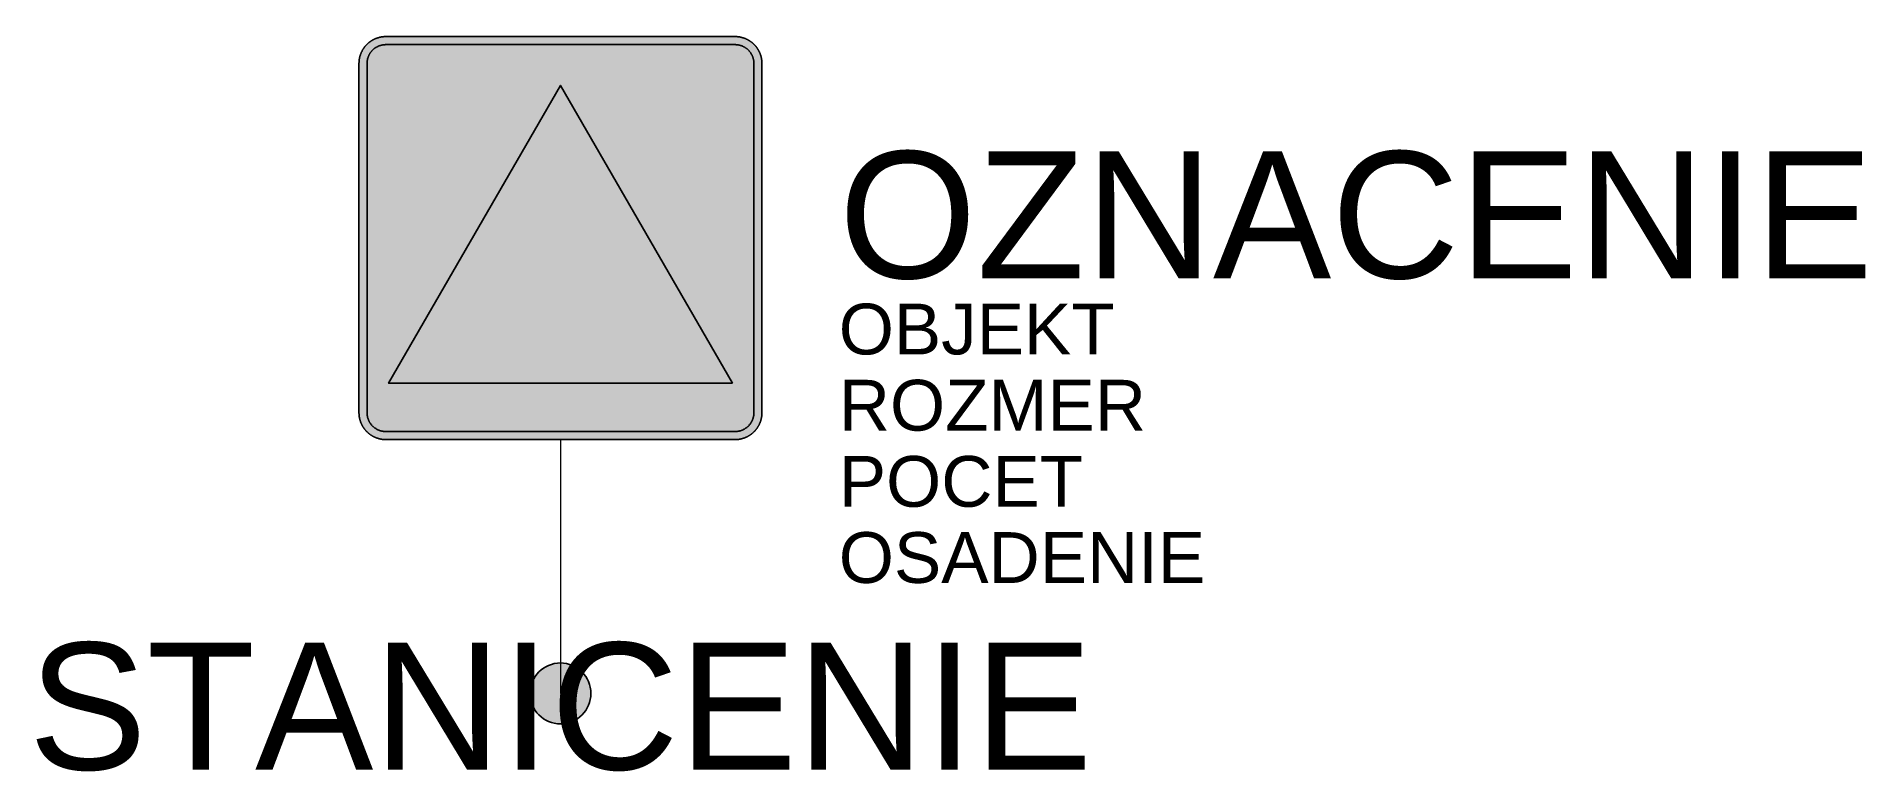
# Model space of a CAD drawing. Header units: metres. Extents: x -10.3 to 25.7, y -1.5 to 12.9.
import ezdxf
from ezdxf.enums import TextEntityAlignment as Align

# ---------------------------------------------------------------- set-up
doc = ezdxf.new("R2010")
doc.units = ezdxf.units.M
doc.layers.get('Defpoints').update_dxf_attribs({"color": 140, "lineweight": 5})
doc.styles.get("Standard").update_dxf_attribs({"font": 'arial.ttf'})

msp = doc.modelspace()

# ---------------------------------------------------------------- hatches: boundary and pattern name
at = {"true_color": 0xf1efea}
for points in [[(3.44, 5), (3.446, 5), (3.453, 5), (3.459, 5), (3.466, 5.001), (3.472, 5.001), (3.479, 5.001), (3.485, 5.002), (3.492, 5.003), (3.498, 5.003), (3.505, 5.004), (3.511, 5.005), (3.518, 5.006), (3.524, 5.007), (3.531, 5.008), (3.537, 5.009), (3.543, 5.01), (3.55, 5.012), (3.556, 5.013), (3.562, 5.014), (3.569, 5.016), (3.575, 5.018), (3.581, 5.019), (3.587, 5.021), (3.593, 5.023), (3.6, 5.025), (3.606, 5.027), (3.612, 5.029), (3.618, 5.031), (3.624, 5.033), (3.63, 5.035), (3.636, 5.038), (3.642, 5.04), (3.648, 5.043), (3.654, 5.045), (3.66, 5.048), (3.666, 5.051), (3.672, 5.053), (3.677, 5.056), (3.683, 5.059), (3.689, 5.062), (3.694, 5.065), (3.7, 5.069), (3.706, 5.072), (3.711, 5.075), (3.717, 5.078), (3.722, 5.082), (3.728, 5.085), (3.733, 5.089), (3.739, 5.093), (3.744, 5.096), (3.749, 5.1), (3.754, 5.104), (3.76, 5.108), (3.765, 5.112), (3.77, 5.116), (3.775, 5.12), (3.78, 5.124), (3.785, 5.128), (3.79, 5.133), (3.795, 5.137), (3.8, 5.141), (3.804, 5.146), (3.809, 5.15), (3.814, 5.155), (3.818, 5.16), (3.823, 5.164), (3.827, 5.169), (3.832, 5.174), (3.836, 5.179), (3.841, 5.184), (3.845, 5.189), (3.849, 5.194), (3.853, 5.199), (3.857, 5.204), (3.861, 5.209), (3.865, 5.214), (3.869, 5.22), (3.873, 5.225), (3.876, 5.23), (3.88, 5.236), (3.883, 5.241), (3.887, 5.246), (3.89, 5.252), (3.894, 5.257), (3.897, 5.263), (3.9, 5.269), (3.903, 5.274), (3.906, 5.28), (3.909, 5.286), (3.912, 5.291), (3.915, 5.297), (3.918, 5.303), (3.921, 5.309), (3.923, 5.315), (3.926, 5.321), (3.928, 5.327), (3.931, 5.333), (3.933, 5.339), (3.936, 5.345), (3.938, 5.351), (3.94, 5.357), (3.942, 5.363), (3.944, 5.369), (3.946, 5.375), (3.948, 5.381), (3.949, 5.388), (3.951, 5.394), (3.953, 5.4), (3.954, 5.406), (3.956, 5.413), (3.957, 5.419), (3.958, 5.425), (3.96, 5.432), (3.961, 5.438), (3.962, 5.445), (3.963, 5.451), (3.964, 5.457), (3.965, 5.464), (3.965, 5.47), (3.966, 5.477), (3.967, 5.483), (3.967, 5.49), (3.968, 5.496), (3.968, 5.503), (3.968, 5.509), (3.969, 5.516), (3.969, 5.523), (3.969, 5.529), (3.969, 12.408), (3.969, 12.415), (3.969, 12.421), (3.968, 12.428), (3.968, 12.435), (3.968, 12.441), (3.967, 12.448), (3.967, 12.454), (3.966, 12.461), (3.965, 12.467), (3.965, 12.474), (3.964, 12.48), (3.963, 12.486), (3.962, 12.493), (3.961, 12.499), (3.96, 12.506), (3.958, 12.512), (3.957, 12.518), (3.956, 12.525), (3.954, 12.531), (3.953, 12.537), (3.951, 12.543), (3.949, 12.55), (3.948, 12.556), (3.946, 12.562), (3.944, 12.568), (3.942, 12.575), (3.94, 12.581), (3.938, 12.587), (3.936, 12.593), (3.933, 12.599), (3.931, 12.605), (3.928, 12.611), (3.926, 12.617), (3.923, 12.623), (3.921, 12.629), (3.918, 12.634), (3.915, 12.64), (3.912, 12.646), (3.909, 12.652), (3.906, 12.657), (3.903, 12.663), (3.9, 12.669), (3.897, 12.674), (3.894, 12.68), (3.89, 12.686), (3.887, 12.691), (3.883, 12.696), (3.88, 12.702), (3.876, 12.707), (3.873, 12.713), (3.869, 12.718), (3.865, 12.723), (3.861, 12.728), (3.857, 12.733), (3.853, 12.739), (3.849, 12.744), (3.845, 12.749), (3.841, 12.754), (3.836, 12.759), (3.832, 12.763), (3.827, 12.768), (3.823, 12.773), (3.818, 12.778), (3.814, 12.782), (3.809, 12.787), (3.804, 12.792), (3.8, 12.796), (3.795, 12.801), (3.79, 12.805), (3.785, 12.809), (3.78, 12.813), (3.775, 12.818), (3.77, 12.822), (3.765, 12.826), (3.76, 12.83), (3.754, 12.834), (3.749, 12.837), (3.744, 12.841), (3.739, 12.845), (3.733, 12.849), (3.728, 12.852), (3.722, 12.856), (3.717, 12.859), (3.711, 12.862), (3.706, 12.866), (3.7, 12.869), (3.694, 12.872), (3.689, 12.875), (3.683, 12.878), (3.677, 12.881), (3.672, 12.884), (3.666, 12.887), (3.66, 12.889), (3.654, 12.892), (3.648, 12.895), (3.642, 12.897), (3.636, 12.9), (3.63, 12.902), (3.624, 12.904), (3.618, 12.907), (3.612, 12.909), (3.606, 12.911), (3.6, 12.913), (3.593, 12.915), (3.587, 12.916), (3.581, 12.918), (3.575, 12.92), (3.569, 12.922), (3.562, 12.923), (3.556, 12.924), (3.55, 12.926), (3.543, 12.927), (3.537, 12.928), (3.531, 12.93), (3.524, 12.931), (3.518, 12.932), (3.511, 12.933), (3.505, 12.933), (3.498, 12.934), (3.492, 12.935), (3.485, 12.935), (3.479, 12.936), (3.472, 12.936), (3.466, 12.937), (3.459, 12.937), (3.453, 12.937), (3.446, 12.937), (3.44, 12.937), (-3.44, 12.938), (-3.446, 12.937), (-3.453, 12.937), (-3.459, 12.937), (-3.466, 12.937), (-3.472, 12.936), (-3.479, 12.936), (-3.485, 12.935), (-3.492, 12.935), (-3.498, 12.934), (-3.505, 12.933), (-3.511, 12.933), (-3.518, 12.932), (-3.524, 12.931), (-3.531, 12.93), (-3.537, 12.928), (-3.543, 12.927), (-3.55, 12.926), (-3.556, 12.924), (-3.562, 12.923), (-3.569, 12.922), (-3.575, 12.92), (-3.581, 12.918), (-3.587, 12.916), (-3.593, 12.915), (-3.6, 12.913), (-3.606, 12.911), (-3.612, 12.909), (-3.618, 12.907), (-3.624, 12.904), (-3.63, 12.902), (-3.636, 12.9), (-3.642, 12.897), (-3.648, 12.895), (-3.654, 12.892), (-3.66, 12.889), (-3.666, 12.887), (-3.672, 12.884), (-3.677, 12.881), (-3.683, 12.878), (-3.689, 12.875), (-3.694, 12.872), (-3.7, 12.869), (-3.706, 12.866), (-3.711, 12.862), (-3.717, 12.859), (-3.722, 12.856), (-3.728, 12.852), (-3.733, 12.849), (-3.739, 12.845), (-3.744, 12.841), (-3.749, 12.837), (-3.754, 12.834), (-3.76, 12.83), (-3.765, 12.826), (-3.77, 12.822), (-3.775, 12.818), (-3.78, 12.813), (-3.785, 12.809), (-3.79, 12.805), (-3.795, 12.801), (-3.8, 12.796), (-3.804, 12.792), (-3.809, 12.787), (-3.814, 12.782), (-3.818, 12.778), (-3.823, 12.773), (-3.827, 12.768), (-3.832, 12.763), (-3.836, 12.759), (-3.841, 12.754), (-3.845, 12.749), (-3.849, 12.744), (-3.853, 12.739), (-3.857, 12.733), (-3.861, 12.728), (-3.865, 12.723), (-3.869, 12.718), (-3.873, 12.713), (-3.876, 12.707), (-3.88, 12.702), (-3.883, 12.696), (-3.887, 12.691), (-3.89, 12.686), (-3.894, 12.68), (-3.897, 12.674), (-3.9, 12.669), (-3.903, 12.663), (-3.906, 12.657), (-3.909, 12.652), (-3.912, 12.646), (-3.915, 12.64), (-3.918, 12.634), (-3.921, 12.629), (-3.923, 12.623), (-3.926, 12.617), (-3.928, 12.611), (-3.931, 12.605), (-3.933, 12.599), (-3.936, 12.593), (-3.938, 12.587), (-3.94, 12.581), (-3.942, 12.575), (-3.944, 12.568), (-3.946, 12.562), (-3.948, 12.556), (-3.949, 12.55), (-3.951, 12.543), (-3.953, 12.537), (-3.954, 12.531), (-3.956, 12.525), (-3.957, 12.518), (-3.958, 12.512), (-3.96, 12.506), (-3.961, 12.499), (-3.962, 12.493), (-3.963, 12.486), (-3.964, 12.48), (-3.965, 12.474), (-3.965, 12.467), (-3.966, 12.461), (-3.967, 12.454), (-3.967, 12.448), (-3.968, 12.441), (-3.968, 12.435), (-3.968, 12.428), (-3.969, 12.421), (-3.969, 12.415), (-3.969, 12.408), (-3.969, 5.529), (-3.969, 5.523), (-3.969, 5.516), (-3.968, 5.509), (-3.968, 5.503), (-3.968, 5.496), (-3.967, 5.49), (-3.967, 5.483), (-3.966, 5.477), (-3.965, 5.47), (-3.965, 5.464), (-3.964, 5.457), (-3.963, 5.451), (-3.962, 5.445), (-3.961, 5.438), (-3.96, 5.432), (-3.958, 5.425), (-3.957, 5.419), (-3.956, 5.413), (-3.954, 5.406), (-3.953, 5.4), (-3.951, 5.394), (-3.949, 5.388), (-3.948, 5.381), (-3.946, 5.375), (-3.944, 5.369), (-3.942, 5.363), (-3.94, 5.357), (-3.938, 5.351), (-3.936, 5.345), (-3.933, 5.339), (-3.931, 5.333), (-3.928, 5.327), (-3.926, 5.321), (-3.923, 5.315), (-3.921, 5.309), (-3.918, 5.303), (-3.915, 5.297), (-3.912, 5.291), (-3.909, 5.286), (-3.906, 5.28), (-3.903, 5.274), (-3.9, 5.269), (-3.897, 5.263), (-3.894, 5.257), (-3.89, 5.252), (-3.887, 5.246), (-3.883, 5.241), (-3.88, 5.236), (-3.876, 5.23), (-3.873, 5.225), (-3.869, 5.22), (-3.865, 5.214), (-3.861, 5.209), (-3.857, 5.204), (-3.853, 5.199), (-3.849, 5.194), (-3.845, 5.189), (-3.841, 5.184), (-3.836, 5.179), (-3.832, 5.174), (-3.827, 5.169), (-3.823, 5.164), (-3.818, 5.16), (-3.814, 5.155), (-3.809, 5.15), (-3.804, 5.146), (-3.8, 5.141), (-3.795, 5.137), (-3.79, 5.133), (-3.785, 5.128), (-3.78, 5.124), (-3.775, 5.12), (-3.77, 5.116), (-3.765, 5.112), (-3.76, 5.108), (-3.754, 5.104), (-3.749, 5.1), (-3.744, 5.096), (-3.739, 5.093), (-3.733, 5.089), (-3.728, 5.085), (-3.722, 5.082), (-3.717, 5.078), (-3.711, 5.075), (-3.706, 5.072), (-3.7, 5.069), (-3.694, 5.065), (-3.689, 5.062), (-3.683, 5.059), (-3.677, 5.056), (-3.672, 5.053), (-3.666, 5.051), (-3.66, 5.048), (-3.654, 5.045), (-3.648, 5.043), (-3.642, 5.04), (-3.636, 5.038), (-3.63, 5.035), (-3.624, 5.033), (-3.618, 5.031), (-3.612, 5.029), (-3.606, 5.027), (-3.6, 5.025), (-3.593, 5.023), (-3.587, 5.021), (-3.581, 5.019), (-3.575, 5.018), (-3.569, 5.016), (-3.562, 5.014), (-3.556, 5.013), (-3.55, 5.012), (-3.543, 5.01), (-3.537, 5.009), (-3.531, 5.008), (-3.524, 5.007), (-3.518, 5.006), (-3.511, 5.005), (-3.505, 5.004), (-3.498, 5.003), (-3.492, 5.003), (-3.485, 5.002), (-3.479, 5.001), (-3.472, 5.001), (-3.466, 5.001), (-3.459, 5), (-3.453, 5), (-3.446, 5), (-3.44, 5)], [(3.387, 6.111), (0, 11.977), (-3.387, 6.111)]]:
    msp.add_hatch(color=7, dxfattribs=at).paths.add_polyline_path(points)
at = {"true_color": 0x005b8c}
msp.add_hatch(color=146, dxfattribs=at).paths.add_polyline_path([(3.44, 5.159), (3.449, 5.159), (3.459, 5.159), (3.468, 5.16), (3.477, 5.161), (3.487, 5.162), (3.496, 5.163), (3.505, 5.165), (3.514, 5.166), (3.523, 5.168), (3.532, 5.17), (3.541, 5.173), (3.55, 5.175), (3.558, 5.178), (3.567, 5.181), (3.575, 5.184), (3.584, 5.188), (3.592, 5.191), (3.6, 5.195), (3.608, 5.199), (3.616, 5.203), (3.624, 5.208), (3.632, 5.212), (3.639, 5.217), (3.647, 5.222), (3.654, 5.227), (3.661, 5.232), (3.668, 5.238), (3.675, 5.243), (3.682, 5.249), (3.689, 5.255), (3.695, 5.261), (3.702, 5.267), (3.708, 5.274), (3.714, 5.28), (3.72, 5.287), (3.725, 5.294), (3.731, 5.3), (3.736, 5.307), (3.742, 5.315), (3.747, 5.322), (3.752, 5.329), (3.756, 5.337), (3.761, 5.345), (3.765, 5.353), (3.769, 5.36), (3.773, 5.369), (3.777, 5.377), (3.781, 5.385), (3.784, 5.393), (3.788, 5.402), (3.791, 5.41), (3.793, 5.419), (3.796, 5.428), (3.798, 5.437), (3.801, 5.445), (3.802, 5.454), (3.804, 5.464), (3.806, 5.473), (3.807, 5.482), (3.808, 5.491), (3.809, 5.501), (3.81, 5.51), (3.81, 5.52), (3.81, 5.529), (3.81, 12.408), (3.81, 12.418), (3.81, 12.427), (3.809, 12.437), (3.808, 12.446), (3.807, 12.455), (3.806, 12.465), (3.804, 12.474), (3.802, 12.483), (3.801, 12.492), (3.798, 12.501), (3.796, 12.51), (3.793, 12.518), (3.791, 12.527), (3.788, 12.536), (3.784, 12.544), (3.781, 12.552), (3.777, 12.561), (3.773, 12.569), (3.769, 12.577), (3.765, 12.585), (3.761, 12.593), (3.756, 12.6), (3.752, 12.608), (3.747, 12.615), (3.742, 12.623), (3.736, 12.63), (3.731, 12.637), (3.725, 12.644), (3.72, 12.651), (3.714, 12.657), (3.708, 12.664), (3.702, 12.67), (3.695, 12.676), (3.689, 12.682), (3.682, 12.688), (3.675, 12.694), (3.668, 12.7), (3.661, 12.705), (3.654, 12.71), (3.647, 12.715), (3.639, 12.72), (3.632, 12.725), (3.624, 12.73), (3.616, 12.734), (3.608, 12.738), (3.6, 12.742), (3.592, 12.746), (3.584, 12.75), (3.575, 12.753), (3.567, 12.756), (3.558, 12.759), (3.55, 12.762), (3.541, 12.765), (3.532, 12.767), (3.523, 12.769), (3.514, 12.771), (3.505, 12.773), (3.496, 12.774), (3.487, 12.776), (3.477, 12.777), (3.468, 12.778), (3.459, 12.778), (3.449, 12.779), (3.44, 12.779), (-3.44, 12.779), (-3.449, 12.779), (-3.459, 12.778), (-3.468, 12.778), (-3.477, 12.777), (-3.487, 12.776), (-3.496, 12.774), (-3.505, 12.773), (-3.514, 12.771), (-3.523, 12.769), (-3.532, 12.767), (-3.541, 12.765), (-3.55, 12.762), (-3.558, 12.759), (-3.567, 12.756), (-3.575, 12.753), (-3.584, 12.75), (-3.592, 12.746), (-3.6, 12.742), (-3.608, 12.738), (-3.616, 12.734), (-3.624, 12.73), (-3.632, 12.725), (-3.639, 12.72), (-3.647, 12.715), (-3.654, 12.71), (-3.661, 12.705), (-3.668, 12.7), (-3.675, 12.694), (-3.682, 12.688), (-3.689, 12.682), (-3.695, 12.676), (-3.702, 12.67), (-3.708, 12.664), (-3.714, 12.657), (-3.72, 12.651), (-3.725, 12.644), (-3.731, 12.637), (-3.736, 12.63), (-3.742, 12.623), (-3.747, 12.615), (-3.752, 12.608), (-3.756, 12.6), (-3.761, 12.593), (-3.765, 12.585), (-3.769, 12.577), (-3.773, 12.569), (-3.777, 12.561), (-3.781, 12.552), (-3.784, 12.544), (-3.787, 12.536), (-3.791, 12.527), (-3.793, 12.518), (-3.796, 12.51), (-3.798, 12.501), (-3.801, 12.492), (-3.802, 12.483), (-3.804, 12.474), (-3.806, 12.465), (-3.807, 12.455), (-3.808, 12.446), (-3.809, 12.437), (-3.81, 12.427), (-3.81, 12.418), (-3.81, 12.408), (-3.81, 5.529), (-3.81, 5.52), (-3.81, 5.51), (-3.809, 5.501), (-3.808, 5.491), (-3.807, 5.482), (-3.806, 5.473), (-3.804, 5.464), (-3.802, 5.454), (-3.801, 5.445), (-3.798, 5.437), (-3.796, 5.428), (-3.793, 5.419), (-3.791, 5.41), (-3.787, 5.402), (-3.784, 5.393), (-3.781, 5.385), (-3.777, 5.377), (-3.773, 5.369), (-3.769, 5.36), (-3.765, 5.353), (-3.761, 5.345), (-3.756, 5.337), (-3.752, 5.329), (-3.747, 5.322), (-3.742, 5.315), (-3.736, 5.307), (-3.731, 5.3), (-3.725, 5.294), (-3.72, 5.287), (-3.714, 5.28), (-3.708, 5.274), (-3.702, 5.267), (-3.695, 5.261), (-3.689, 5.255), (-3.682, 5.249), (-3.675, 5.243), (-3.668, 5.238), (-3.661, 5.232), (-3.654, 5.227), (-3.647, 5.222), (-3.639, 5.217), (-3.632, 5.212), (-3.624, 5.208), (-3.616, 5.203), (-3.608, 5.199), (-3.6, 5.195), (-3.592, 5.191), (-3.584, 5.188), (-3.575, 5.184), (-3.567, 5.181), (-3.558, 5.178), (-3.55, 5.175), (-3.541, 5.173), (-3.532, 5.17), (-3.523, 5.168), (-3.514, 5.166), (-3.505, 5.165), (-3.496, 5.163), (-3.487, 5.162), (-3.477, 5.161), (-3.468, 5.16), (-3.459, 5.159), (-3.449, 5.159), (-3.44, 5.159)])
at = {"true_color": 0x292829}
h = msp.add_hatch(color=250, dxfattribs=at)
h.paths.add_polyline_path([(0.053, 8.557), (-0.697, 7.177), (-0.699, 7.172), (-0.702, 7.167), (-0.705, 7.163), (-0.708, 7.158), (-0.711, 7.153), (-0.714, 7.149), (-0.717, 7.145), (-0.72, 7.14), (-0.723, 7.136), (-0.726, 7.132), (-0.73, 7.128), (-0.733, 7.123), (-0.737, 7.119), (-0.74, 7.115), (-0.744, 7.111), (-0.747, 7.108), (-0.751, 7.104), (-0.755, 7.1), (-0.759, 7.097), (-0.763, 7.093), (-0.767, 7.089), (-0.77, 7.086), (-0.775, 7.083), (-0.779, 7.079), (-0.783, 7.076), (-0.787, 7.073), (-0.791, 7.07), (-0.796, 7.067), (-0.8, 7.064), (-0.804, 7.061), (-0.809, 7.058), (-0.813, 7.055), (-0.818, 7.053), (-0.823, 7.05), (-0.827, 7.048), (-0.832, 7.045), (-0.837, 7.043), (-0.841, 7.041), (-0.846, 7.038), (-0.851, 7.036), (-0.856, 7.034), (-0.861, 7.032), (-0.866, 7.03), (-0.871, 7.029), (-0.876, 7.027), (-0.881, 7.025), (-0.886, 7.024), (-0.891, 7.022), (-0.896, 7.021), (-0.901, 7.02), (-0.906, 7.018), (-0.912, 7.017), (-0.917, 7.016), (-0.922, 7.015), (-0.927, 7.014), (-0.933, 7.014), (-0.938, 7.013), (-0.943, 7.012), (-0.949, 7.012), (-0.954, 7.012), (-0.959, 7.011), (-0.965, 7.011), (-0.97, 7.011), (-0.976, 7.011), (-0.978, 7.011), (-0.981, 7.011), (-0.983, 7.011), (-0.986, 7.011), (-0.988, 7.011), (-0.991, 7.011), (-0.993, 7.011), (-0.996, 7.011), (-0.998, 7.012), (-1, 7.012), (-1.003, 7.012), (-1.005, 7.012), (-1.008, 7.012), (-1.01, 7.013), (-1.013, 7.013), (-1.015, 7.013), (-1.018, 7.014), (-1.02, 7.014), (-1.022, 7.014), (-1.025, 7.015), (-1.027, 7.015), (-1.03, 7.015), (-1.032, 7.016), (-1.035, 7.016), (-1.037, 7.017), (-1.039, 7.017), (-1.042, 7.018), (-1.044, 7.018), (-1.047, 7.019), (-1.049, 7.019), (-1.052, 7.02), (-1.054, 7.021), (-1.056, 7.021), (-1.059, 7.022), (-1.061, 7.022), (-1.063, 7.023), (-1.066, 7.024), (-1.068, 7.025), (-1.07, 7.025), (-1.073, 7.026), (-1.075, 7.027), (-1.078, 7.028), (-1.08, 7.028), (-1.082, 7.029), (-1.084, 7.03), (-1.087, 7.031), (-1.089, 7.032), (-1.091, 7.033), (-1.094, 7.033), (-1.096, 7.034), (-1.098, 7.035), (-1.101, 7.036), (-1.103, 7.037), (-1.105, 7.038), (-1.107, 7.039), (-1.11, 7.04), (-1.112, 7.041), (-1.114, 7.042), (-1.116, 7.044), (-1.118, 7.045), (-1.121, 7.046), (-1.123, 7.047), (-1.125, 7.048), (-1.127, 7.049), (-0.284, 8.603), (-0.283, 8.604), (-0.283, 8.605), (-0.282, 8.606), (-0.282, 8.607), (-0.281, 8.608), (-0.28, 8.609), (-0.28, 8.61), (-0.279, 8.611), (-0.279, 8.612), (-0.278, 8.614), (-0.278, 8.615), (-0.277, 8.616), (-0.277, 8.617), (-0.276, 8.618), (-0.276, 8.619), (-0.276, 8.62), (-0.275, 8.622), (-0.275, 8.623), (-0.274, 8.624), (-0.274, 8.625), (-0.273, 8.626), (-0.273, 8.627), (-0.273, 8.629), (-0.272, 8.63), (-0.272, 8.631), (-0.271, 8.632), (-0.271, 8.633), (-0.271, 8.634), (-0.27, 8.636), (-0.27, 8.637), (-0.27, 8.638), (-0.269, 8.639), (-0.269, 8.64), (-0.269, 8.642), (-0.269, 8.643), (-0.268, 8.644), (-0.268, 8.645), (-0.268, 8.646), (-0.268, 8.648), (-0.267, 8.649), (-0.267, 8.65), (-0.267, 8.651), (-0.267, 8.652), (-0.267, 8.654), (-0.266, 8.655), (-0.266, 8.656), (-0.266, 8.657), (-0.266, 8.659), (-0.266, 8.66), (-0.266, 8.661), (-0.265, 8.662), (-0.265, 8.663), (-0.265, 8.665), (-0.265, 8.666), (-0.265, 8.667), (-0.265, 8.668), (-0.265, 8.67), (-0.265, 8.671), (-0.265, 8.672), (-0.265, 8.673), (-0.265, 8.675), (-0.265, 8.676), (-0.265, 8.677), (-0.265, 8.678), (-0.265, 8.717), (0.37, 8.717), (0.37, 8.678), (0.37, 8.677), (0.37, 8.676), (0.37, 8.675), (0.371, 8.673), (0.371, 8.672), (0.371, 8.671), (0.371, 8.67), (0.371, 8.668), (0.371, 8.667), (0.371, 8.666), (0.371, 8.665), (0.371, 8.663), (0.371, 8.662), (0.371, 8.661), (0.372, 8.66), (0.372, 8.659), (0.372, 8.657), (0.372, 8.656), (0.372, 8.655), (0.372, 8.654), (0.373, 8.652), (0.373, 8.651), (0.373, 8.65), (0.373, 8.649), (0.373, 8.648), (0.374, 8.646), (0.374, 8.645), (0.374, 8.644), (0.374, 8.643), (0.375, 8.642), (0.375, 8.64), (0.375, 8.639), (0.376, 8.638), (0.376, 8.637), (0.376, 8.636), (0.377, 8.634), (0.377, 8.633), (0.377, 8.632), (0.378, 8.631), (0.378, 8.63), (0.378, 8.629), (0.379, 8.627), (0.379, 8.626), (0.38, 8.625), (0.38, 8.624), (0.38, 8.623), (0.381, 8.622), (0.381, 8.62), (0.382, 8.619), (0.382, 8.618), (0.383, 8.617), (0.383, 8.616), (0.384, 8.615), (0.384, 8.614), (0.385, 8.612), (0.385, 8.611), (0.386, 8.61), (0.386, 8.609), (0.387, 8.608), (0.387, 8.607), (0.388, 8.606), (0.389, 8.605), (0.389, 8.604), (0.39, 8.603), (1.02, 7.441), (1.021, 7.439), (1.022, 7.437), (1.024, 7.435), (1.025, 7.433), (1.026, 7.43), (1.027, 7.428), (1.028, 7.426), (1.029, 7.424), (1.03, 7.421), (1.031, 7.419), (1.032, 7.417), (1.033, 7.415), (1.034, 7.412), (1.035, 7.41), (1.036, 7.408), (1.037, 7.405), (1.038, 7.403), (1.039, 7.401), (1.039, 7.399), (1.04, 7.396), (1.041, 7.394), (1.042, 7.392), (1.043, 7.389), (1.043, 7.387), (1.044, 7.385), (1.045, 7.382), (1.046, 7.38), (1.046, 7.377), (1.047, 7.375), (1.048, 7.373), (1.048, 7.37), (1.049, 7.368), (1.049, 7.366), (1.05, 7.363), (1.051, 7.361), (1.051, 7.358), (1.052, 7.356), (1.052, 7.354), (1.053, 7.351), (1.053, 7.349), (1.054, 7.346), (1.054, 7.344), (1.054, 7.341), (1.055, 7.339), (1.055, 7.337), (1.055, 7.334), (1.056, 7.332), (1.056, 7.329), (1.056, 7.327), (1.057, 7.324), (1.057, 7.322), (1.057, 7.319), (1.057, 7.317), (1.058, 7.315), (1.058, 7.312), (1.058, 7.31), (1.058, 7.307), (1.058, 7.305), (1.058, 7.302), (1.058, 7.3), (1.059, 7.297), (1.059, 7.295), (1.059, 7.292), (1.059, 7.29), (1.059, 7.284), (1.058, 7.279), (1.058, 7.274), (1.058, 7.268), (1.057, 7.263), (1.057, 7.257), (1.056, 7.252), (1.056, 7.247), (1.055, 7.241), (1.054, 7.236), (1.053, 7.231), (1.052, 7.226), (1.051, 7.22), (1.05, 7.215), (1.048, 7.21), (1.047, 7.205), (1.046, 7.2), (1.044, 7.195), (1.042, 7.19), (1.041, 7.185), (1.039, 7.18), (1.037, 7.175), (1.035, 7.17), (1.033, 7.165), (1.031, 7.16), (1.029, 7.155), (1.027, 7.151), (1.024, 7.146), (1.022, 7.141), (1.019, 7.137), (1.017, 7.132), (1.014, 7.127), (1.011, 7.123), (1.008, 7.119), (1.006, 7.114), (1.003, 7.11), (1, 7.105), (0.997, 7.101), (0.993, 7.097), (0.99, 7.093), (0.987, 7.089), (0.983, 7.085), (0.98, 7.081), (0.976, 7.077), (0.973, 7.073), (0.969, 7.069), (0.965, 7.065), (0.962, 7.061), (0.958, 7.058), (0.954, 7.054), (0.95, 7.051), (0.946, 7.047), (0.942, 7.044), (0.938, 7.04), (0.933, 7.037), (0.929, 7.034), (0.925, 7.031), (0.92, 7.028), (0.916, 7.025), (0.911, 7.022), (0.907, 7.019), (0.902, 7.016), (0.897, 7.013), (0.893, 7.011)])
h.paths.add_polyline_path([(0.37, 9.718), (0.37, 8.797), (-0.265, 8.797), (-0.265, 9.558), (-0.677, 8.923), (-0.679, 8.92), (-0.682, 8.916), (-0.684, 8.912), (-0.687, 8.909), (-0.69, 8.905), (-0.692, 8.902), (-0.695, 8.898), (-0.698, 8.895), (-0.701, 8.892), (-0.704, 8.889), (-0.706, 8.885), (-0.709, 8.882), (-0.713, 8.879), (-0.716, 8.876), (-0.719, 8.873), (-0.722, 8.87), (-0.725, 8.867), (-0.728, 8.864), (-0.731, 8.862), (-0.735, 8.859), (-0.738, 8.856), (-0.742, 8.854), (-0.745, 8.851), (-0.748, 8.849), (-0.752, 8.846), (-0.755, 8.844), (-0.759, 8.841), (-0.763, 8.839), (-0.766, 8.837), (-0.77, 8.835), (-0.774, 8.832), (-0.777, 8.83), (-0.781, 8.828), (-0.785, 8.826), (-0.789, 8.825), (-0.793, 8.823), (-0.797, 8.821), (-0.801, 8.819), (-0.804, 8.818), (-0.808, 8.816), (-0.812, 8.814), (-0.817, 8.813), (-0.821, 8.812), (-0.825, 8.81), (-0.829, 8.809), (-0.833, 8.808), (-0.837, 8.806), (-0.841, 8.805), (-0.845, 8.804), (-0.85, 8.803), (-0.854, 8.803), (-0.858, 8.802), (-0.862, 8.801), (-0.867, 8.8), (-0.871, 8.799), (-0.875, 8.799), (-0.879, 8.798), (-0.884, 8.798), (-0.888, 8.798), (-0.892, 8.797), (-0.897, 8.797), (-0.901, 8.797), (-0.906, 8.797), (-0.91, 8.797), (-0.913, 8.797), (-0.915, 8.797), (-0.918, 8.797), (-0.92, 8.797), (-0.923, 8.797), (-0.925, 8.797), (-0.928, 8.797), (-0.93, 8.798), (-0.933, 8.798), (-0.935, 8.798), (-0.938, 8.798), (-0.94, 8.798), (-0.943, 8.799), (-0.945, 8.799), (-0.948, 8.799), (-0.95, 8.8), (-0.952, 8.8), (-0.955, 8.8), (-0.957, 8.801), (-0.96, 8.801), (-0.962, 8.802), (-0.965, 8.802), (-0.967, 8.803), (-0.97, 8.803), (-0.972, 8.804), (-0.974, 8.804), (-0.977, 8.805), (-0.979, 8.806), (-0.982, 8.806), (-0.984, 8.807), (-0.987, 8.807), (-0.989, 8.808), (-0.991, 8.809), (-0.994, 8.81), (-0.996, 8.81), (-0.998, 8.811), (-1.001, 8.812), (-1.003, 8.813), (-1.005, 8.814), (-1.008, 8.814), (-1.01, 8.815), (-1.012, 8.816), (-1.015, 8.817), (-1.017, 8.818), (-1.019, 8.819), (-1.022, 8.82), (-1.024, 8.821), (-1.026, 8.822), (-1.029, 8.823), (-1.031, 8.824), (-1.033, 8.825), (-1.035, 8.827), (-1.037, 8.828), (-1.04, 8.829), (-1.042, 8.83), (-1.044, 8.831), (-1.046, 8.832), (-1.048, 8.834), (-1.051, 8.835), (-1.053, 8.836), (-1.055, 8.838), (-1.057, 8.839), (-1.059, 8.84), (-1.061, 8.842), (-0.28, 10.045), (-0.276, 10.05), (-0.273, 10.055), (-0.269, 10.06), (-0.266, 10.065), (-0.262, 10.07), (-0.258, 10.075), (-0.254, 10.08), (-0.25, 10.085), (-0.246, 10.09), (-0.242, 10.094), (-0.238, 10.099), (-0.234, 10.103), (-0.229, 10.108), (-0.225, 10.112), (-0.22, 10.116), (-0.216, 10.121), (-0.211, 10.125), (-0.207, 10.129), (-0.202, 10.133), (-0.197, 10.137), (-0.193, 10.14), (-0.188, 10.144), (-0.183, 10.148), (-0.178, 10.151), (-0.173, 10.155), (-0.168, 10.158), (-0.163, 10.162), (-0.158, 10.165), (-0.152, 10.168), (-0.147, 10.171), (-0.142, 10.174), (-0.136, 10.177), (-0.131, 10.18), (-0.126, 10.183), (-0.12, 10.186), (-0.115, 10.188), (-0.109, 10.191), (-0.104, 10.193), (-0.098, 10.196), (-0.092, 10.198), (-0.086, 10.2), (-0.081, 10.202), (-0.075, 10.204), (-0.069, 10.206), (-0.063, 10.208), (-0.057, 10.21), (-0.051, 10.212), (-0.046, 10.213), (-0.04, 10.215), (-0.033, 10.216), (-0.027, 10.217), (-0.021, 10.218), (-0.015, 10.22), (-0.009, 10.221), (-0.003, 10.222), (0.003, 10.222), (0.009, 10.223), (0.015, 10.224), (0.022, 10.224), (0.028, 10.225), (0.034, 10.225), (0.04, 10.225), (0.047, 10.225), (0.053, 10.225), (0.057, 10.225), (0.062, 10.225), (0.066, 10.225), (0.07, 10.225), (0.075, 10.225), (0.079, 10.225), (0.083, 10.224), (0.088, 10.224), (0.092, 10.224), (0.096, 10.223), (0.101, 10.223), (0.105, 10.222), (0.109, 10.221), (0.114, 10.221), (0.118, 10.22), (0.122, 10.219), (0.126, 10.219), (0.131, 10.218), (0.135, 10.217), (0.139, 10.216), (0.143, 10.215), (0.147, 10.214), (0.152, 10.213), (0.156, 10.212), (0.16, 10.211), (0.164, 10.21), (0.168, 10.208), (0.172, 10.207), (0.176, 10.206), (0.18, 10.204), (0.185, 10.203), (0.189, 10.202), (0.193, 10.2), (0.197, 10.199), (0.201, 10.197), (0.205, 10.195), (0.209, 10.194), (0.213, 10.192), (0.217, 10.19), (0.22, 10.188), (0.224, 10.186), (0.228, 10.185), (0.232, 10.183), (0.236, 10.181), (0.24, 10.179), (0.244, 10.177), (0.247, 10.175), (0.251, 10.172), (0.255, 10.17), (0.259, 10.168), (0.262, 10.166), (0.266, 10.163), (0.27, 10.161), (0.273, 10.159), (0.277, 10.156), (0.28, 10.154), (0.284, 10.151), (0.287, 10.149), (0.291, 10.146), (0.294, 10.144), (0.298, 10.141), (0.301, 10.138), (0.305, 10.135), (0.308, 10.133), (0.841, 9.685), (0.843, 9.683), (0.846, 9.681), (0.848, 9.679), (0.851, 9.677), (0.853, 9.674), (0.856, 9.672), (0.858, 9.67), (0.86, 9.667), (0.862, 9.665), (0.865, 9.663), (0.867, 9.66), (0.869, 9.658), (0.871, 9.655), (0.873, 9.653), (0.875, 9.65), (0.877, 9.648), (0.879, 9.645), (0.881, 9.643), (0.883, 9.64), (0.885, 9.637), (0.886, 9.635), (0.888, 9.632), (0.89, 9.629), (0.892, 9.626), (0.893, 9.624), (0.895, 9.621), (0.896, 9.618), (0.898, 9.615), (0.899, 9.612), (0.901, 9.609), (0.902, 9.607), (0.904, 9.604), (0.905, 9.601), (0.906, 9.598), (0.908, 9.595), (0.909, 9.592), (0.91, 9.589), (0.911, 9.586), (0.912, 9.583), (0.913, 9.58), (0.914, 9.577), (0.915, 9.574), (0.916, 9.57), (0.917, 9.567), (0.918, 9.564), (0.919, 9.561), (0.92, 9.558), (0.92, 9.555), (0.921, 9.552), (0.922, 9.548), (0.922, 9.545), (0.923, 9.542), (0.923, 9.539), (0.924, 9.536), (0.924, 9.532), (0.925, 9.529), (0.925, 9.526), (0.925, 9.523), (0.925, 9.519), (0.926, 9.516), (0.926, 9.513), (0.926, 9.51), (0.926, 9.506), (0.926, 9.503), (0.926, 9.114), (0.926, 9.107), (0.926, 9.1), (0.925, 9.093), (0.925, 9.086), (0.924, 9.079), (0.923, 9.072), (0.922, 9.065), (0.92, 9.058), (0.919, 9.051), (0.917, 9.045), (0.916, 9.038), (0.914, 9.032), (0.911, 9.025), (0.909, 9.019), (0.907, 9.012), (0.904, 9.006), (0.901, 9), (0.899, 8.994), (0.896, 8.988), (0.892, 8.982), (0.889, 8.976), (0.886, 8.97), (0.882, 8.964), (0.879, 8.959), (0.875, 8.953), (0.871, 8.948), (0.867, 8.943), (0.863, 8.937), (0.858, 8.932), (0.854, 8.927), (0.849, 8.923), (0.845, 8.918), (0.84, 8.913), (0.835, 8.909), (0.83, 8.904), (0.825, 8.9), (0.82, 8.896), (0.814, 8.892), (0.809, 8.888), (0.804, 8.884), (0.798, 8.88), (0.792, 8.877), (0.786, 8.873), (0.781, 8.87), (0.775, 8.867), (0.769, 8.864), (0.763, 8.861), (0.756, 8.858), (0.75, 8.856), (0.744, 8.853), (0.737, 8.851), (0.731, 8.849), (0.724, 8.847), (0.718, 8.845), (0.711, 8.844), (0.704, 8.842), (0.697, 8.841), (0.691, 8.84), (0.684, 8.839), (0.677, 8.838), (0.67, 8.837), (0.663, 8.837), (0.655, 8.837), (0.648, 8.836), (0.648, 9.485)], flags=16)
edge = h.paths.add_edge_path(flags=16)
edge.add_line((0.212, 10.662), (0.212, 10.67))
edge.add_line((0.212, 10.67), (0.211, 10.678))
edge.add_line((0.211, 10.678), (0.211, 10.686))
edge.add_line((0.211, 10.686), (0.21, 10.694))
edge.add_line((0.21, 10.694), (0.209, 10.703))
edge.add_line((0.209, 10.703), (0.208, 10.71))
edge.add_line((0.208, 10.71), (0.207, 10.718))
edge.add_line((0.207, 10.718), (0.205, 10.726))
edge.add_line((0.205, 10.726), (0.204, 10.734))
edge.add_line((0.204, 10.734), (0.202, 10.741))
edge.add_line((0.202, 10.741), (0.2, 10.749))
edge.add_line((0.2, 10.749), (0.197, 10.756))
edge.add_line((0.197, 10.756), (0.195, 10.764))
edge.add_line((0.195, 10.764), (0.192, 10.771))
edge.add_line((0.192, 10.771), (0.19, 10.778))
edge.add_line((0.19, 10.778), (0.187, 10.786))
edge.add_line((0.187, 10.786), (0.184, 10.793))
edge.add_line((0.184, 10.793), (0.18, 10.8))
edge.add_line((0.18, 10.8), (0.177, 10.807))
edge.add_line((0.177, 10.807), (0.173, 10.813))
edge.add_line((0.173, 10.813), (0.17, 10.82))
edge.add_line((0.17, 10.82), (0.166, 10.827))
edge.add_line((0.166, 10.827), (0.162, 10.833))
edge.add_line((0.162, 10.833), (0.157, 10.84))
edge.add_line((0.157, 10.84), (0.153, 10.846))
edge.add_line((0.153, 10.846), (0.149, 10.852))
edge.add_line((0.149, 10.852), (0.144, 10.858))
edge.add_line((0.144, 10.858), (0.139, 10.864))
edge.add_line((0.139, 10.864), (0.134, 10.87))
edge.add_line((0.134, 10.87), (0.129, 10.876))
edge.add_line((0.129, 10.876), (0.124, 10.881))
edge.add_line((0.124, 10.881), (0.119, 10.887))
edge.add_line((0.119, 10.887), (0.113, 10.892))
edge.add_line((0.113, 10.892), (0.108, 10.897))
edge.add_line((0.108, 10.897), (0.102, 10.902))
edge.add_line((0.102, 10.902), (0.096, 10.907))
edge.add_line((0.096, 10.907), (0.09, 10.912))
edge.add_line((0.09, 10.912), (0.084, 10.916))
edge.add_line((0.084, 10.916), (0.078, 10.921))
edge.add_line((0.078, 10.921), (0.072, 10.925))
edge.add_line((0.072, 10.925), (0.065, 10.929))
edge.add_line((0.065, 10.929), (0.059, 10.934))
edge.add_line((0.059, 10.934), (0.052, 10.937))
edge.add_line((0.052, 10.937), (0.046, 10.941))
edge.add_line((0.046, 10.941), (0.039, 10.945))
edge.add_line((0.039, 10.945), (0.032, 10.948))
edge.add_line((0.032, 10.948), (0.025, 10.952))
edge.add_line((0.025, 10.952), (0.018, 10.955))
edge.add_line((0.018, 10.955), (0.011, 10.958))
edge.add_line((0.011, 10.958), (0.003, 10.96))
edge.add_line((0.003, 10.96), (-0.004, 10.963))
edge.add_line((-0.004, 10.963), (-0.011, 10.965))
edge.add_line((-0.011, 10.965), (-0.019, 10.968))
edge.add_line((-0.019, 10.968), (-0.026, 10.97))
edge.add_line((-0.026, 10.97), (-0.034, 10.971))
edge.add_line((-0.034, 10.971), (-0.042, 10.973))
edge.add_line((-0.042, 10.973), (-0.05, 10.975))
edge.add_line((-0.05, 10.975), (-0.057, 10.976))
edge.add_line((-0.057, 10.976), (-0.065, 10.977))
edge.add_line((-0.065, 10.977), (-0.073, 10.978))
edge.add_line((-0.073, 10.978), (-0.081, 10.979))
edge.add_line((-0.081, 10.979), (-0.089, 10.979))
edge.add_line((-0.089, 10.979), (-0.098, 10.979))
edge.add_line((-0.098, 10.979), (-0.106, 10.98))
edge.add_line((-0.106, 10.98), (-0.114, 10.979))
edge.add_line((-0.114, 10.979), (-0.122, 10.979))
edge.add_line((-0.122, 10.979), (-0.13, 10.979))
edge.add_line((-0.13, 10.979), (-0.138, 10.978))
edge.add_line((-0.138, 10.978), (-0.146, 10.977))
edge.add_line((-0.146, 10.977), (-0.154, 10.976))
edge.add_line((-0.154, 10.976), (-0.162, 10.975))
edge.add_line((-0.162, 10.975), (-0.17, 10.973))
edge.add_line((-0.17, 10.973), (-0.178, 10.971))
edge.add_line((-0.178, 10.971), (-0.185, 10.97))
edge.add_line((-0.185, 10.97), (-0.193, 10.968))
edge.add_line((-0.193, 10.968), (-0.2, 10.965))
edge.add_line((-0.2, 10.965), (-0.208, 10.963))
edge.add_line((-0.208, 10.963), (-0.215, 10.96))
edge.add_line((-0.215, 10.96), (-0.222, 10.958))
edge.add_line((-0.222, 10.958), (-0.229, 10.955))
edge.add_line((-0.229, 10.955), (-0.236, 10.952))
edge.add_line((-0.236, 10.952), (-0.243, 10.948))
edge.add_line((-0.243, 10.948), (-0.25, 10.945))
edge.add_line((-0.25, 10.945), (-0.257, 10.941))
edge.add_line((-0.257, 10.941), (-0.264, 10.937))
edge.add_line((-0.264, 10.937), (-0.27, 10.934))
edge.add_line((-0.27, 10.934), (-0.277, 10.929))
edge.add_line((-0.277, 10.929), (-0.283, 10.925))
edge.add_line((-0.283, 10.925), (-0.29, 10.921))
edge.add_line((-0.29, 10.921), (-0.296, 10.916))
edge.add_line((-0.296, 10.916), (-0.302, 10.912))
edge.add_line((-0.302, 10.912), (-0.308, 10.907))
edge.add_line((-0.308, 10.907), (-0.314, 10.902))
edge.add_line((-0.314, 10.902), (-0.319, 10.897))
edge.add_line((-0.319, 10.897), (-0.325, 10.892))
edge.add_line((-0.325, 10.892), (-0.33, 10.887))
edge.add_line((-0.33, 10.887), (-0.336, 10.881))
edge.add_line((-0.336, 10.881), (-0.341, 10.876))
edge.add_line((-0.341, 10.876), (-0.346, 10.87))
edge.add_line((-0.346, 10.87), (-0.351, 10.864))
edge.add_line((-0.351, 10.864), (-0.356, 10.858))
edge.add_line((-0.356, 10.858), (-0.36, 10.852))
edge.add_line((-0.36, 10.852), (-0.365, 10.846))
edge.add_line((-0.365, 10.846), (-0.369, 10.84))
edge.add_line((-0.369, 10.84), (-0.373, 10.833))
edge.add_line((-0.373, 10.833), (-0.377, 10.827))
edge.add_line((-0.377, 10.827), (-0.381, 10.82))
edge.add_line((-0.381, 10.82), (-0.385, 10.813))
edge.add_line((-0.385, 10.813), (-0.389, 10.807))
edge.add_line((-0.389, 10.807), (-0.392, 10.8))
edge.add_line((-0.392, 10.8), (-0.395, 10.793))
edge.add_line((-0.395, 10.793), (-0.398, 10.786))
edge.add_line((-0.398, 10.786), (-0.401, 10.778))
edge.add_line((-0.401, 10.778), (-0.404, 10.771))
edge.add_line((-0.404, 10.771), (-0.407, 10.764))
edge.add_line((-0.407, 10.764), (-0.409, 10.756))
edge.add_line((-0.409, 10.756), (-0.411, 10.749))
edge.add_line((-0.411, 10.749), (-0.413, 10.741))
edge.add_line((-0.413, 10.741), (-0.415, 10.734))
edge.add_line((-0.415, 10.734), (-0.417, 10.726))
edge.add_line((-0.417, 10.726), (-0.418, 10.718))
edge.add_line((-0.418, 10.718), (-0.42, 10.71))
edge.add_line((-0.42, 10.71), (-0.421, 10.703))
edge.add_line((-0.421, 10.703), (-0.422, 10.694))
edge.add_line((-0.422, 10.694), (-0.422, 10.686))
edge.add_line((-0.422, 10.686), (-0.423, 10.678))
edge.add_line((-0.423, 10.678), (-0.423, 10.67))
edge.add_line((-0.423, 10.67), (-0.423, 10.662))
edge.add_line((-0.423, 10.662), (-0.423, 10.654))
edge.add_line((-0.423, 10.654), (-0.423, 10.646))
edge.add_line((-0.423, 10.646), (-0.422, 10.638))
edge.add_line((-0.422, 10.638), (-0.422, 10.63))
edge.add_line((-0.422, 10.63), (-0.421, 10.622))
edge.add_line((-0.421, 10.622), (-0.42, 10.614))
edge.add_line((-0.42, 10.614), (-0.418, 10.606))
edge.add_line((-0.418, 10.606), (-0.417, 10.598))
edge.add_line((-0.417, 10.598), (-0.415, 10.59))
edge.add_line((-0.415, 10.59), (-0.413, 10.583))
edge.add_line((-0.413, 10.583), (-0.411, 10.575))
edge.add_line((-0.411, 10.575), (-0.409, 10.568))
edge.add_line((-0.409, 10.568), (-0.407, 10.56))
edge.add_line((-0.407, 10.56), (-0.404, 10.553))
edge.add_line((-0.404, 10.553), (-0.401, 10.546))
edge.add_line((-0.401, 10.546), (-0.398, 10.538))
edge.add_line((-0.398, 10.538), (-0.395, 10.531))
edge.add_line((-0.395, 10.531), (-0.392, 10.524))
edge.add_line((-0.392, 10.524), (-0.389, 10.517))
edge.add_line((-0.389, 10.517), (-0.385, 10.511))
edge.add_line((-0.385, 10.511), (-0.381, 10.504))
edge.add_line((-0.381, 10.504), (-0.377, 10.497))
edge.add_line((-0.377, 10.497), (-0.373, 10.491))
edge.add_line((-0.373, 10.491), (-0.369, 10.484))
edge.add_line((-0.369, 10.484), (-0.365, 10.478))
edge.add_line((-0.365, 10.478), (-0.36, 10.472))
edge.add_line((-0.36, 10.472), (-0.356, 10.466))
edge.add_line((-0.356, 10.466), (-0.351, 10.46))
edge.add_line((-0.351, 10.46), (-0.346, 10.454))
edge.add_line((-0.346, 10.454), (-0.341, 10.449))
edge.add_line((-0.341, 10.449), (-0.336, 10.443))
edge.add_line((-0.336, 10.443), (-0.33, 10.438))
edge.add_line((-0.33, 10.438), (-0.325, 10.432))
edge.add_line((-0.325, 10.432), (-0.319, 10.427))
edge.add_line((-0.319, 10.427), (-0.314, 10.422))
edge.add_line((-0.314, 10.422), (-0.308, 10.417))
edge.add_line((-0.308, 10.417), (-0.302, 10.412))
edge.add_line((-0.302, 10.412), (-0.296, 10.408))
edge.add_line((-0.296, 10.408), (-0.29, 10.403))
edge.add_line((-0.29, 10.403), (-0.283, 10.399))
edge.add_line((-0.283, 10.399), (-0.277, 10.395))
edge.add_line((-0.277, 10.395), (-0.27, 10.391))
edge.add_line((-0.27, 10.391), (-0.264, 10.387))
edge.add_line((-0.264, 10.387), (-0.257, 10.383))
edge.add_line((-0.257, 10.383), (-0.25, 10.379))
edge.add_line((-0.25, 10.379), (-0.243, 10.376))
edge.add_line((-0.243, 10.376), (-0.236, 10.373))
edge.add_line((-0.236, 10.373), (-0.229, 10.37))
edge.add_line((-0.229, 10.37), (-0.222, 10.367))
edge.add_line((-0.222, 10.367), (-0.215, 10.364))
edge.add_line((-0.215, 10.364), (-0.208, 10.361))
edge.add_line((-0.208, 10.361), (-0.2, 10.359))
edge.add_line((-0.2, 10.359), (-0.193, 10.357))
edge.add_line((-0.193, 10.357), (-0.185, 10.355))
edge.add_line((-0.185, 10.355), (-0.178, 10.353))
edge.add_line((-0.178, 10.353), (-0.17, 10.351))
edge.add_line((-0.17, 10.351), (-0.162, 10.35))
edge.add_line((-0.162, 10.35), (-0.154, 10.348))
edge.add_line((-0.154, 10.348), (-0.146, 10.347))
edge.add_line((-0.146, 10.347), (-0.138, 10.346))
edge.add_line((-0.138, 10.346), (-0.13, 10.346))
edge.add_line((-0.13, 10.346), (-0.122, 10.345))
edge.add_line((-0.122, 10.345), (-0.114, 10.345))
edge.add_line((-0.114, 10.345), (-0.106, 10.345))
edge.add_line((-0.106, 10.345), (-0.098, 10.345))
edge.add_line((-0.098, 10.345), (-0.089, 10.345))
edge.add_line((-0.089, 10.345), (-0.081, 10.346))
edge.add_line((-0.081, 10.346), (-0.073, 10.346))
edge.add_line((-0.073, 10.346), (-0.065, 10.347))
edge.add_line((-0.065, 10.347), (-0.057, 10.348))
edge.add_line((-0.057, 10.348), (-0.05, 10.35))
edge.add_line((-0.05, 10.35), (-0.042, 10.351))
edge.add_line((-0.042, 10.351), (-0.034, 10.353))
edge.add_line((-0.034, 10.353), (-0.026, 10.355))
edge.add_line((-0.026, 10.355), (-0.019, 10.357))
edge.add_line((-0.019, 10.357), (-0.011, 10.359))
edge.add_line((-0.011, 10.359), (-0.004, 10.361))
edge.add_line((-0.004, 10.361), (0.003, 10.364))
edge.add_line((0.003, 10.364), (0.011, 10.367))
edge.add_line((0.011, 10.367), (0.018, 10.37))
edge.add_line((0.018, 10.37), (0.025, 10.373))
edge.add_line((0.025, 10.373), (0.032, 10.376))
edge.add_line((0.032, 10.376), (0.039, 10.379))
edge.add_line((0.039, 10.379), (0.046, 10.383))
edge.add_line((0.046, 10.383), (0.052, 10.387))
edge.add_line((0.052, 10.387), (0.059, 10.391))
edge.add_line((0.059, 10.391), (0.065, 10.395))
edge.add_line((0.065, 10.395), (0.072, 10.399))
edge.add_line((0.072, 10.399), (0.078, 10.403))
edge.add_line((0.078, 10.403), (0.084, 10.408))
edge.add_line((0.084, 10.408), (0.09, 10.412))
edge.add_line((0.09, 10.412), (0.096, 10.417))
edge.add_line((0.096, 10.417), (0.102, 10.422))
edge.add_line((0.102, 10.422), (0.108, 10.427))
edge.add_line((0.108, 10.427), (0.113, 10.432))
edge.add_line((0.113, 10.432), (0.119, 10.438))
edge.add_line((0.119, 10.438), (0.124, 10.443))
edge.add_line((0.124, 10.443), (0.129, 10.449))
edge.add_line((0.129, 10.449), (0.134, 10.454))
edge.add_line((0.134, 10.454), (0.139, 10.46))
edge.add_line((0.139, 10.46), (0.144, 10.466))
edge.add_line((0.144, 10.466), (0.149, 10.472))
edge.add_line((0.149, 10.472), (0.153, 10.478))
edge.add_line((0.153, 10.478), (0.157, 10.484))
edge.add_line((0.157, 10.484), (0.162, 10.491))
edge.add_line((0.162, 10.491), (0.166, 10.497))
edge.add_line((0.166, 10.497), (0.17, 10.504))
edge.add_line((0.17, 10.504), (0.173, 10.511))
edge.add_line((0.173, 10.511), (0.177, 10.517))
edge.add_line((0.177, 10.517), (0.18, 10.524))
edge.add_line((0.18, 10.524), (0.184, 10.531))
edge.add_line((0.184, 10.531), (0.187, 10.538))
edge.add_line((0.187, 10.538), (0.19, 10.546))
edge.add_line((0.19, 10.546), (0.192, 10.553))
edge.add_line((0.192, 10.553), (0.195, 10.56))
edge.add_line((0.195, 10.56), (0.197, 10.568))
edge.add_line((0.197, 10.568), (0.2, 10.575))
edge.add_line((0.2, 10.575), (0.202, 10.583))
edge.add_line((0.202, 10.583), (0.204, 10.59))
edge.add_line((0.204, 10.59), (0.205, 10.598))
edge.add_line((0.205, 10.598), (0.207, 10.606))
edge.add_line((0.207, 10.606), (0.208, 10.614))
edge.add_line((0.208, 10.614), (0.209, 10.622))
edge.add_line((0.209, 10.622), (0.21, 10.63))
edge.add_line((0.21, 10.63), (0.211, 10.638))
edge.add_line((0.211, 10.638), (0.211, 10.646))
edge.add_line((0.211, 10.646), (0.212, 10.654))
edge.add_line((0.212, 10.654), (0.212, 10.662))
h = msp.add_hatch(color=250, dxfattribs=at)
h.paths.add_polyline_path([(2.699, 6.429), (2.024, 7.593), (1.5, 7.593), (2, 6.429)])
h.paths.add_polyline_path([(1.524, 6.429), (1.143, 7.593), (1.034, 7.593), (1.095, 7.482), (1.096, 7.479), (1.097, 7.476), (1.099, 7.473), (1.1, 7.471), (1.102, 7.468), (1.103, 7.465), (1.104, 7.462), (1.106, 7.459), (1.107, 7.456), (1.108, 7.454), (1.11, 7.451), (1.111, 7.448), (1.112, 7.445), (1.113, 7.442), (1.115, 7.439), (1.116, 7.436), (1.117, 7.433), (1.118, 7.43), (1.119, 7.427), (1.12, 7.425), (1.121, 7.422), (1.122, 7.419), (1.123, 7.416), (1.124, 7.413), (1.125, 7.41), (1.126, 7.407), (1.127, 7.404), (1.128, 7.401), (1.128, 7.398), (1.129, 7.395), (1.13, 7.392), (1.131, 7.389), (1.132, 7.386), (1.132, 7.383), (1.133, 7.38), (1.134, 7.377), (1.135, 7.374), (1.135, 7.371), (1.136, 7.368), (1.136, 7.364), (1.137, 7.361), (1.137, 7.358), (1.138, 7.355), (1.138, 7.352), (1.139, 7.349), (1.139, 7.346), (1.14, 7.343), (1.14, 7.34), (1.141, 7.337), (1.141, 7.334), (1.141, 7.33), (1.142, 7.327), (1.142, 7.324), (1.142, 7.321), (1.142, 7.318), (1.143, 7.315), (1.143, 7.312), (1.143, 7.309), (1.143, 7.306), (1.143, 7.302), (1.143, 7.299), (1.143, 7.296), (1.143, 7.293), (1.143, 7.29), (1.143, 7.286), (1.143, 7.283), (1.143, 7.28), (1.143, 7.276), (1.143, 7.273), (1.143, 7.269), (1.143, 7.266), (1.142, 7.263), (1.142, 7.259), (1.142, 7.256), (1.142, 7.253), (1.141, 7.249), (1.141, 7.246), (1.141, 7.243), (1.14, 7.239), (1.14, 7.236), (1.139, 7.233), (1.139, 7.229), (1.138, 7.226), (1.138, 7.223), (1.137, 7.219), (1.136, 7.216), (1.136, 7.213), (1.135, 7.209), (1.135, 7.206), (1.134, 7.203), (1.133, 7.2), (1.132, 7.196), (1.131, 7.193), (1.131, 7.19), (1.13, 7.186), (1.129, 7.183), (1.128, 7.18), (1.127, 7.177), (1.126, 7.173), (1.125, 7.17), (1.124, 7.167), (1.123, 7.164), (1.122, 7.161), (1.121, 7.158), (1.12, 7.154), (1.119, 7.151), (1.117, 7.148), (1.116, 7.145), (1.115, 7.142), (1.114, 7.139), (1.112, 7.136), (1.111, 7.132), (1.11, 7.129), (1.109, 7.126), (1.107, 7.123), (1.106, 7.12), (1.104, 7.117), (1.103, 7.114), (1.101, 7.111), (1.1, 7.108), (1.098, 7.105), (1.097, 7.102), (1.095, 7.099), (1.093, 7.096), (1.092, 7.093), (1.09, 7.09), (1.088, 7.087), (1.087, 7.084), (1.085, 7.081), (1.083, 7.078), (1.081, 7.076), (1.08, 7.073), (1.078, 7.07), (1.076, 7.067), (1.074, 7.064), (1.072, 7.061), (1.07, 7.059), (1.068, 7.056), (1.066, 7.053), (1.064, 7.05), (1.062, 7.048), (1.06, 7.045), (1.058, 7.042), (1.056, 7.04), (1.054, 7.037), (1.052, 7.034), (1.05, 7.032), (1.047, 7.029), (1.045, 7.027), (1.043, 7.024), (1.041, 7.022), (1.039, 7.019), (1.036, 7.017), (1.034, 7.014), (1.032, 7.012), (1.029, 7.009), (1.027, 7.007), (1.025, 7.005), (1.022, 7.002), (1.02, 7), (1.017, 6.998), (1.015, 6.995), (1.013, 6.993), (1.01, 6.991), (1.007, 6.989), (1.005, 6.986), (1.002, 6.984), (1, 6.982), (0.997, 6.98), (0.995, 6.978), (0.992, 6.975), (0.989, 6.973), (0.987, 6.971), (0.984, 6.969), (0.981, 6.967), (0.979, 6.965), (0.976, 6.963), (0.973, 6.961), (0.97, 6.959), (0.968, 6.957), (0.965, 6.956), (0.962, 6.954), (0.959, 6.952), (0.956, 6.95), (0.954, 6.948), (0.951, 6.947), (0.948, 6.945), (0.945, 6.943), (0.942, 6.941), (0.939, 6.94), (0.936, 6.938), (0.933, 6.936), (0.859, 6.896), (0.686, 7.213), (0.825, 6.429)], flags=16)
h.paths.add_polyline_path([(0.349, 6.429), (0.262, 7.593), (-0.262, 7.593), (-0.349, 6.429)], flags=16)
h.paths.add_polyline_path([(-0.826, 6.429), (-0.721, 7.017), (-0.725, 7.014), (-0.728, 7.011), (-0.731, 7.009), (-0.735, 7.006), (-0.738, 7.004), (-0.742, 7.001), (-0.745, 6.999), (-0.749, 6.996), (-0.753, 6.994), (-0.756, 6.991), (-0.76, 6.989), (-0.763, 6.987), (-0.767, 6.984), (-0.771, 6.982), (-0.775, 6.98), (-0.778, 6.978), (-0.782, 6.976), (-0.786, 6.974), (-0.79, 6.972), (-0.793, 6.97), (-0.797, 6.968), (-0.801, 6.966), (-0.805, 6.964), (-0.809, 6.962), (-0.813, 6.961), (-0.817, 6.959), (-0.821, 6.957), (-0.825, 6.956), (-0.829, 6.954), (-0.833, 6.952), (-0.837, 6.951), (-0.841, 6.949), (-0.845, 6.948), (-0.849, 6.947), (-0.853, 6.945), (-0.857, 6.944), (-0.861, 6.943), (-0.865, 6.942), (-0.869, 6.941), (-0.873, 6.939), (-0.878, 6.938), (-0.882, 6.937), (-0.886, 6.936), (-0.89, 6.935), (-0.894, 6.934), (-0.899, 6.934), (-0.903, 6.933), (-0.907, 6.932), (-0.911, 6.931), (-0.915, 6.931), (-0.92, 6.93), (-0.924, 6.929), (-0.928, 6.929), (-0.932, 6.928), (-0.937, 6.928), (-0.941, 6.928), (-0.945, 6.927), (-0.95, 6.927), (-0.954, 6.927), (-0.958, 6.926), (-0.963, 6.926), (-0.967, 6.926), (-0.971, 6.926), (-0.976, 6.926), (-0.979, 6.926), (-0.982, 6.926), (-0.985, 6.926), (-0.988, 6.926), (-0.991, 6.926), (-0.995, 6.927), (-0.998, 6.927), (-1.001, 6.927), (-1.004, 6.927), (-1.007, 6.927), (-1.01, 6.928), (-1.013, 6.928), (-1.016, 6.928), (-1.02, 6.929), (-1.023, 6.929), (-1.026, 6.929), (-1.029, 6.93), (-1.032, 6.93), (-1.035, 6.931), (-1.038, 6.931), (-1.041, 6.932), (-1.044, 6.932), (-1.047, 6.933), (-1.05, 6.933), (-1.053, 6.934), (-1.056, 6.934), (-1.06, 6.935), (-1.063, 6.936), (-1.066, 6.936), (-1.069, 6.937), (-1.072, 6.938), (-1.075, 6.939), (-1.078, 6.939), (-1.081, 6.94), (-1.084, 6.941), (-1.087, 6.942), (-1.09, 6.943), (-1.093, 6.944), (-1.096, 6.944), (-1.099, 6.945), (-1.102, 6.946), (-1.105, 6.947), (-1.108, 6.948), (-1.111, 6.949), (-1.113, 6.95), (-1.116, 6.951), (-1.119, 6.953), (-1.122, 6.954), (-1.125, 6.955), (-1.128, 6.956), (-1.131, 6.957), (-1.134, 6.958), (-1.137, 6.96), (-1.14, 6.961), (-1.142, 6.962), (-1.145, 6.964), (-1.148, 6.965), (-1.151, 6.966), (-1.154, 6.968), (-1.156, 6.969), (-1.159, 6.97), (-1.162, 6.972), (-1.165, 6.973), (-1.168, 6.975), (-1.242, 7.015), (-0.928, 7.593), (-1.143, 7.593), (-1.524, 6.429)], flags=16)
h.paths.add_polyline_path([(-2, 6.429), (-1.5, 7.593), (-2.024, 7.593), (-2.699, 6.429)], flags=16)
h = msp.add_hatch(color=0)
h.dxf.hatch_style = 1
h.paths.add_polyline_path([(0.6, 0, 1), (-0.6, 0, 1)])

# ---------------------------------------------------------------- linework, layer by layer
at = {"lineweight": 9}
msp.add_line((0, 5), (0, 2.5), dxfattribs=at)
at = {"color": 0, "lineweight": 9}
msp.add_line((0, 2.5), (0, 0), dxfattribs=at)
at = {"color": 7, "true_color": 0xf1efea}
for points in [[(3.44, 5), (3.446, 5), (3.453, 5), (3.459, 5), (3.466, 5.001), (3.472, 5.001), (3.479, 5.001), (3.485, 5.002), (3.492, 5.003), (3.498, 5.003), (3.505, 5.004), (3.511, 5.005), (3.518, 5.006), (3.524, 5.007), (3.531, 5.008), (3.537, 5.009), (3.543, 5.01), (3.55, 5.012), (3.556, 5.013), (3.562, 5.014), (3.569, 5.016), (3.575, 5.018), (3.581, 5.019), (3.587, 5.021), (3.593, 5.023), (3.6, 5.025), (3.606, 5.027), (3.612, 5.029), (3.618, 5.031), (3.624, 5.033), (3.63, 5.035), (3.636, 5.038), (3.642, 5.04), (3.648, 5.043), (3.654, 5.045), (3.66, 5.048), (3.666, 5.051), (3.672, 5.053), (3.677, 5.056), (3.683, 5.059), (3.689, 5.062), (3.694, 5.065), (3.7, 5.069), (3.706, 5.072), (3.711, 5.075), (3.717, 5.078), (3.722, 5.082), (3.728, 5.085), (3.733, 5.089), (3.739, 5.093), (3.744, 5.096), (3.749, 5.1), (3.754, 5.104), (3.76, 5.108), (3.765, 5.112), (3.77, 5.116), (3.775, 5.12), (3.78, 5.124), (3.785, 5.128), (3.79, 5.133), (3.795, 5.137), (3.8, 5.141), (3.804, 5.146), (3.809, 5.15), (3.814, 5.155), (3.818, 5.16), (3.823, 5.164), (3.827, 5.169), (3.832, 5.174), (3.836, 5.179), (3.841, 5.184), (3.845, 5.189), (3.849, 5.194), (3.853, 5.199), (3.857, 5.204), (3.861, 5.209), (3.865, 5.214), (3.869, 5.22), (3.873, 5.225), (3.876, 5.23), (3.88, 5.236), (3.883, 5.241), (3.887, 5.246), (3.89, 5.252), (3.894, 5.257), (3.897, 5.263), (3.9, 5.269), (3.903, 5.274), (3.906, 5.28), (3.909, 5.286), (3.912, 5.291), (3.915, 5.297), (3.918, 5.303), (3.921, 5.309), (3.923, 5.315), (3.926, 5.321), (3.928, 5.327), (3.931, 5.333), (3.933, 5.339), (3.936, 5.345), (3.938, 5.351), (3.94, 5.357), (3.942, 5.363), (3.944, 5.369), (3.946, 5.375), (3.948, 5.381), (3.949, 5.388), (3.951, 5.394), (3.953, 5.4), (3.954, 5.406), (3.956, 5.413), (3.957, 5.419), (3.958, 5.425), (3.96, 5.432), (3.961, 5.438), (3.962, 5.445), (3.963, 5.451), (3.964, 5.457), (3.965, 5.464), (3.965, 5.47), (3.966, 5.477), (3.967, 5.483), (3.967, 5.49), (3.968, 5.496), (3.968, 5.503), (3.968, 5.509), (3.969, 5.516), (3.969, 5.523), (3.969, 5.529), (3.969, 12.408), (3.969, 12.415), (3.969, 12.421), (3.968, 12.428), (3.968, 12.435), (3.968, 12.441), (3.967, 12.448), (3.967, 12.454), (3.966, 12.461), (3.965, 12.467), (3.965, 12.474), (3.964, 12.48), (3.963, 12.486), (3.962, 12.493), (3.961, 12.499), (3.96, 12.506), (3.958, 12.512), (3.957, 12.518), (3.956, 12.525), (3.954, 12.531), (3.953, 12.537), (3.951, 12.543), (3.949, 12.55), (3.948, 12.556), (3.946, 12.562), (3.944, 12.568), (3.942, 12.575), (3.94, 12.581), (3.938, 12.587), (3.936, 12.593), (3.933, 12.599), (3.931, 12.605), (3.928, 12.611), (3.926, 12.617), (3.923, 12.623), (3.921, 12.629), (3.918, 12.634), (3.915, 12.64), (3.912, 12.646), (3.909, 12.652), (3.906, 12.657), (3.903, 12.663), (3.9, 12.669), (3.897, 12.674), (3.894, 12.68), (3.89, 12.686), (3.887, 12.691), (3.883, 12.696), (3.88, 12.702), (3.876, 12.707), (3.873, 12.713), (3.869, 12.718), (3.865, 12.723), (3.861, 12.728), (3.857, 12.733), (3.853, 12.739), (3.849, 12.744), (3.845, 12.749), (3.841, 12.754), (3.836, 12.759), (3.832, 12.763), (3.827, 12.768), (3.823, 12.773), (3.818, 12.778), (3.814, 12.782), (3.809, 12.787), (3.804, 12.792), (3.8, 12.796), (3.795, 12.801), (3.79, 12.805), (3.785, 12.809), (3.78, 12.813), (3.775, 12.818), (3.77, 12.822), (3.765, 12.826), (3.76, 12.83), (3.754, 12.834), (3.749, 12.837), (3.744, 12.841), (3.739, 12.845), (3.733, 12.849), (3.728, 12.852), (3.722, 12.856), (3.717, 12.859), (3.711, 12.862), (3.706, 12.866), (3.7, 12.869), (3.694, 12.872), (3.689, 12.875), (3.683, 12.878), (3.677, 12.881), (3.672, 12.884), (3.666, 12.887), (3.66, 12.889), (3.654, 12.892), (3.648, 12.895), (3.642, 12.897), (3.636, 12.9), (3.63, 12.902), (3.624, 12.904), (3.618, 12.907), (3.612, 12.909), (3.606, 12.911), (3.6, 12.913), (3.593, 12.915), (3.587, 12.916), (3.581, 12.918), (3.575, 12.92), (3.569, 12.922), (3.562, 12.923), (3.556, 12.924), (3.55, 12.926), (3.543, 12.927), (3.537, 12.928), (3.531, 12.93), (3.524, 12.931), (3.518, 12.932), (3.511, 12.933), (3.505, 12.933), (3.498, 12.934), (3.492, 12.935), (3.485, 12.935), (3.479, 12.936), (3.472, 12.936), (3.466, 12.937), (3.459, 12.937), (3.453, 12.937), (3.446, 12.937), (3.44, 12.937), (-3.44, 12.938), (-3.446, 12.937), (-3.453, 12.937), (-3.459, 12.937), (-3.466, 12.937), (-3.472, 12.936), (-3.479, 12.936), (-3.485, 12.935), (-3.492, 12.935), (-3.498, 12.934), (-3.505, 12.933), (-3.511, 12.933), (-3.518, 12.932), (-3.524, 12.931), (-3.531, 12.93), (-3.537, 12.928), (-3.543, 12.927), (-3.55, 12.926), (-3.556, 12.924), (-3.562, 12.923), (-3.569, 12.922), (-3.575, 12.92), (-3.581, 12.918), (-3.587, 12.916), (-3.593, 12.915), (-3.6, 12.913), (-3.606, 12.911), (-3.612, 12.909), (-3.618, 12.907), (-3.624, 12.904), (-3.63, 12.902), (-3.636, 12.9), (-3.642, 12.897), (-3.648, 12.895), (-3.654, 12.892), (-3.66, 12.889), (-3.666, 12.887), (-3.672, 12.884), (-3.677, 12.881), (-3.683, 12.878), (-3.689, 12.875), (-3.694, 12.872), (-3.7, 12.869), (-3.706, 12.866), (-3.711, 12.862), (-3.717, 12.859), (-3.722, 12.856), (-3.728, 12.852), (-3.733, 12.849), (-3.739, 12.845), (-3.744, 12.841), (-3.749, 12.837), (-3.754, 12.834), (-3.76, 12.83), (-3.765, 12.826), (-3.77, 12.822), (-3.775, 12.818), (-3.78, 12.813), (-3.785, 12.809), (-3.79, 12.805), (-3.795, 12.801), (-3.8, 12.796), (-3.804, 12.792), (-3.809, 12.787), (-3.814, 12.782), (-3.818, 12.778), (-3.823, 12.773), (-3.827, 12.768), (-3.832, 12.763), (-3.836, 12.759), (-3.841, 12.754), (-3.845, 12.749), (-3.849, 12.744), (-3.853, 12.739), (-3.857, 12.733), (-3.861, 12.728), (-3.865, 12.723), (-3.869, 12.718), (-3.873, 12.713), (-3.876, 12.707), (-3.88, 12.702), (-3.883, 12.696), (-3.887, 12.691), (-3.89, 12.686), (-3.894, 12.68), (-3.897, 12.674), (-3.9, 12.669), (-3.903, 12.663), (-3.906, 12.657), (-3.909, 12.652), (-3.912, 12.646), (-3.915, 12.64), (-3.918, 12.634), (-3.921, 12.629), (-3.923, 12.623), (-3.926, 12.617), (-3.928, 12.611), (-3.931, 12.605), (-3.933, 12.599), (-3.936, 12.593), (-3.938, 12.587), (-3.94, 12.581), (-3.942, 12.575), (-3.944, 12.568), (-3.946, 12.562), (-3.948, 12.556), (-3.949, 12.55), (-3.951, 12.543), (-3.953, 12.537), (-3.954, 12.531), (-3.956, 12.525), (-3.957, 12.518), (-3.958, 12.512), (-3.96, 12.506), (-3.961, 12.499), (-3.962, 12.493), (-3.963, 12.486), (-3.964, 12.48), (-3.965, 12.474), (-3.965, 12.467), (-3.966, 12.461), (-3.967, 12.454), (-3.967, 12.448), (-3.968, 12.441), (-3.968, 12.435), (-3.968, 12.428), (-3.969, 12.421), (-3.969, 12.415), (-3.969, 12.408), (-3.969, 5.529), (-3.969, 5.523), (-3.969, 5.516), (-3.968, 5.509), (-3.968, 5.503), (-3.968, 5.496), (-3.967, 5.49), (-3.967, 5.483), (-3.966, 5.477), (-3.965, 5.47), (-3.965, 5.464), (-3.964, 5.457), (-3.963, 5.451), (-3.962, 5.445), (-3.961, 5.438), (-3.96, 5.432), (-3.958, 5.425), (-3.957, 5.419), (-3.956, 5.413), (-3.954, 5.406), (-3.953, 5.4), (-3.951, 5.394), (-3.949, 5.388), (-3.948, 5.381), (-3.946, 5.375), (-3.944, 5.369), (-3.942, 5.363), (-3.94, 5.357), (-3.938, 5.351), (-3.936, 5.345), (-3.933, 5.339), (-3.931, 5.333), (-3.928, 5.327), (-3.926, 5.321), (-3.923, 5.315), (-3.921, 5.309), (-3.918, 5.303), (-3.915, 5.297), (-3.912, 5.291), (-3.909, 5.286), (-3.906, 5.28), (-3.903, 5.274), (-3.9, 5.269), (-3.897, 5.263), (-3.894, 5.257), (-3.89, 5.252), (-3.887, 5.246), (-3.883, 5.241), (-3.88, 5.236), (-3.876, 5.23), (-3.873, 5.225), (-3.869, 5.22), (-3.865, 5.214), (-3.861, 5.209), (-3.857, 5.204), (-3.853, 5.199), (-3.849, 5.194), (-3.845, 5.189), (-3.841, 5.184), (-3.836, 5.179), (-3.832, 5.174), (-3.827, 5.169), (-3.823, 5.164), (-3.818, 5.16), (-3.814, 5.155), (-3.809, 5.15), (-3.804, 5.146), (-3.8, 5.141), (-3.795, 5.137), (-3.79, 5.133), (-3.785, 5.128), (-3.78, 5.124), (-3.775, 5.12), (-3.77, 5.116), (-3.765, 5.112), (-3.76, 5.108), (-3.754, 5.104), (-3.749, 5.1), (-3.744, 5.096), (-3.739, 5.093), (-3.733, 5.089), (-3.728, 5.085), (-3.722, 5.082), (-3.717, 5.078), (-3.711, 5.075), (-3.706, 5.072), (-3.7, 5.069), (-3.694, 5.065), (-3.689, 5.062), (-3.683, 5.059), (-3.677, 5.056), (-3.672, 5.053), (-3.666, 5.051), (-3.66, 5.048), (-3.654, 5.045), (-3.648, 5.043), (-3.642, 5.04), (-3.636, 5.038), (-3.63, 5.035), (-3.624, 5.033), (-3.618, 5.031), (-3.612, 5.029), (-3.606, 5.027), (-3.6, 5.025), (-3.593, 5.023), (-3.587, 5.021), (-3.581, 5.019), (-3.575, 5.018), (-3.569, 5.016), (-3.562, 5.014), (-3.556, 5.013), (-3.55, 5.012), (-3.543, 5.01), (-3.537, 5.009), (-3.531, 5.008), (-3.524, 5.007), (-3.518, 5.006), (-3.511, 5.005), (-3.505, 5.004), (-3.498, 5.003), (-3.492, 5.003), (-3.485, 5.002), (-3.479, 5.001), (-3.472, 5.001), (-3.466, 5.001), (-3.459, 5), (-3.453, 5), (-3.446, 5), (-3.44, 5), (3.44, 5)], [(3.387, 6.111), (0, 11.977), (-3.387, 6.111), (3.387, 6.111)]]:
    msp.add_lwpolyline(points, dxfattribs=at)
at = {"color": 146, "true_color": 0x005b8c}
msp.add_lwpolyline([(3.44, 5.159), (3.449, 5.159), (3.459, 5.159), (3.468, 5.16), (3.477, 5.161), (3.487, 5.162), (3.496, 5.163), (3.505, 5.165), (3.514, 5.166), (3.523, 5.168), (3.532, 5.17), (3.541, 5.173), (3.55, 5.175), (3.558, 5.178), (3.567, 5.181), (3.575, 5.184), (3.584, 5.188), (3.592, 5.191), (3.6, 5.195), (3.608, 5.199), (3.616, 5.203), (3.624, 5.208), (3.632, 5.212), (3.639, 5.217), (3.647, 5.222), (3.654, 5.227), (3.661, 5.232), (3.668, 5.238), (3.675, 5.243), (3.682, 5.249), (3.689, 5.255), (3.695, 5.261), (3.702, 5.267), (3.708, 5.274), (3.714, 5.28), (3.72, 5.287), (3.725, 5.294), (3.731, 5.3), (3.736, 5.307), (3.742, 5.315), (3.747, 5.322), (3.752, 5.329), (3.756, 5.337), (3.761, 5.345), (3.765, 5.353), (3.769, 5.36), (3.773, 5.369), (3.777, 5.377), (3.781, 5.385), (3.784, 5.393), (3.788, 5.402), (3.791, 5.41), (3.793, 5.419), (3.796, 5.428), (3.798, 5.437), (3.801, 5.445), (3.802, 5.454), (3.804, 5.464), (3.806, 5.473), (3.807, 5.482), (3.808, 5.491), (3.809, 5.501), (3.81, 5.51), (3.81, 5.52), (3.81, 5.529), (3.81, 12.408), (3.81, 12.418), (3.81, 12.427), (3.809, 12.437), (3.808, 12.446), (3.807, 12.455), (3.806, 12.465), (3.804, 12.474), (3.802, 12.483), (3.801, 12.492), (3.798, 12.501), (3.796, 12.51), (3.793, 12.518), (3.791, 12.527), (3.788, 12.536), (3.784, 12.544), (3.781, 12.552), (3.777, 12.561), (3.773, 12.569), (3.769, 12.577), (3.765, 12.585), (3.761, 12.593), (3.756, 12.6), (3.752, 12.608), (3.747, 12.615), (3.742, 12.623), (3.736, 12.63), (3.731, 12.637), (3.725, 12.644), (3.72, 12.651), (3.714, 12.657), (3.708, 12.664), (3.702, 12.67), (3.695, 12.676), (3.689, 12.682), (3.682, 12.688), (3.675, 12.694), (3.668, 12.7), (3.661, 12.705), (3.654, 12.71), (3.647, 12.715), (3.639, 12.72), (3.632, 12.725), (3.624, 12.73), (3.616, 12.734), (3.608, 12.738), (3.6, 12.742), (3.592, 12.746), (3.584, 12.75), (3.575, 12.753), (3.567, 12.756), (3.558, 12.759), (3.55, 12.762), (3.541, 12.765), (3.532, 12.767), (3.523, 12.769), (3.514, 12.771), (3.505, 12.773), (3.496, 12.774), (3.487, 12.776), (3.477, 12.777), (3.468, 12.778), (3.459, 12.778), (3.449, 12.779), (3.44, 12.779), (-3.44, 12.779), (-3.449, 12.779), (-3.459, 12.778), (-3.468, 12.778), (-3.477, 12.777), (-3.487, 12.776), (-3.496, 12.774), (-3.505, 12.773), (-3.514, 12.771), (-3.523, 12.769), (-3.532, 12.767), (-3.541, 12.765), (-3.55, 12.762), (-3.558, 12.759), (-3.567, 12.756), (-3.575, 12.753), (-3.584, 12.75), (-3.592, 12.746), (-3.6, 12.742), (-3.608, 12.738), (-3.616, 12.734), (-3.624, 12.73), (-3.632, 12.725), (-3.639, 12.72), (-3.647, 12.715), (-3.654, 12.71), (-3.661, 12.705), (-3.668, 12.7), (-3.675, 12.694), (-3.682, 12.688), (-3.689, 12.682), (-3.695, 12.676), (-3.702, 12.67), (-3.708, 12.664), (-3.714, 12.657), (-3.72, 12.651), (-3.725, 12.644), (-3.731, 12.637), (-3.736, 12.63), (-3.742, 12.623), (-3.747, 12.615), (-3.752, 12.608), (-3.756, 12.6), (-3.761, 12.593), (-3.765, 12.585), (-3.769, 12.577), (-3.773, 12.569), (-3.777, 12.561), (-3.781, 12.552), (-3.784, 12.544), (-3.787, 12.536), (-3.791, 12.527), (-3.793, 12.518), (-3.796, 12.51), (-3.798, 12.501), (-3.801, 12.492), (-3.802, 12.483), (-3.804, 12.474), (-3.806, 12.465), (-3.807, 12.455), (-3.808, 12.446), (-3.809, 12.437), (-3.81, 12.427), (-3.81, 12.418), (-3.81, 12.408), (-3.81, 5.529), (-3.81, 5.52), (-3.81, 5.51), (-3.809, 5.501), (-3.808, 5.491), (-3.807, 5.482), (-3.806, 5.473), (-3.804, 5.464), (-3.802, 5.454), (-3.801, 5.445), (-3.798, 5.437), (-3.796, 5.428), (-3.793, 5.419), (-3.791, 5.41), (-3.787, 5.402), (-3.784, 5.393), (-3.781, 5.385), (-3.777, 5.377), (-3.773, 5.369), (-3.769, 5.36), (-3.765, 5.353), (-3.761, 5.345), (-3.756, 5.337), (-3.752, 5.329), (-3.747, 5.322), (-3.742, 5.315), (-3.736, 5.307), (-3.731, 5.3), (-3.725, 5.294), (-3.72, 5.287), (-3.714, 5.28), (-3.708, 5.274), (-3.702, 5.267), (-3.695, 5.261), (-3.689, 5.255), (-3.682, 5.249), (-3.675, 5.243), (-3.668, 5.238), (-3.661, 5.232), (-3.654, 5.227), (-3.647, 5.222), (-3.639, 5.217), (-3.632, 5.212), (-3.624, 5.208), (-3.616, 5.203), (-3.608, 5.199), (-3.6, 5.195), (-3.592, 5.191), (-3.584, 5.188), (-3.575, 5.184), (-3.567, 5.181), (-3.558, 5.178), (-3.55, 5.175), (-3.541, 5.173), (-3.532, 5.17), (-3.523, 5.168), (-3.514, 5.166), (-3.505, 5.165), (-3.496, 5.163), (-3.487, 5.162), (-3.477, 5.161), (-3.468, 5.16), (-3.459, 5.159), (-3.449, 5.159), (-3.44, 5.159), (3.44, 5.159)], dxfattribs=at)
at = {"color": 0}
msp.add_circle((0, 0), 0.6, dxfattribs=at)

# ---------------------------------------------------------------- texts
msp.add_attdef('OZNACENIE', (5.482, 8.177), '325-LOOKSMER', height=2.5)
msp.add_attdef('STANICENIE', text='', height=2.5).set_placement((0, 1), align=Align.TOP_CENTER)
at = {"layer": 'Defpoints'}
for tag, p, s in [('OBJEKT', (5.482, 6.677), ''), ('ROZMER', (5.482, 5.177), '600x600/750x750'), ('POCET', (5.482, 3.677), ''), ('OSADENIE', (5.482, 2.177), '')]:
    msp.add_attdef(tag, p, s, height=1, dxfattribs=at)

doc.saveas('drawing.dxf')
